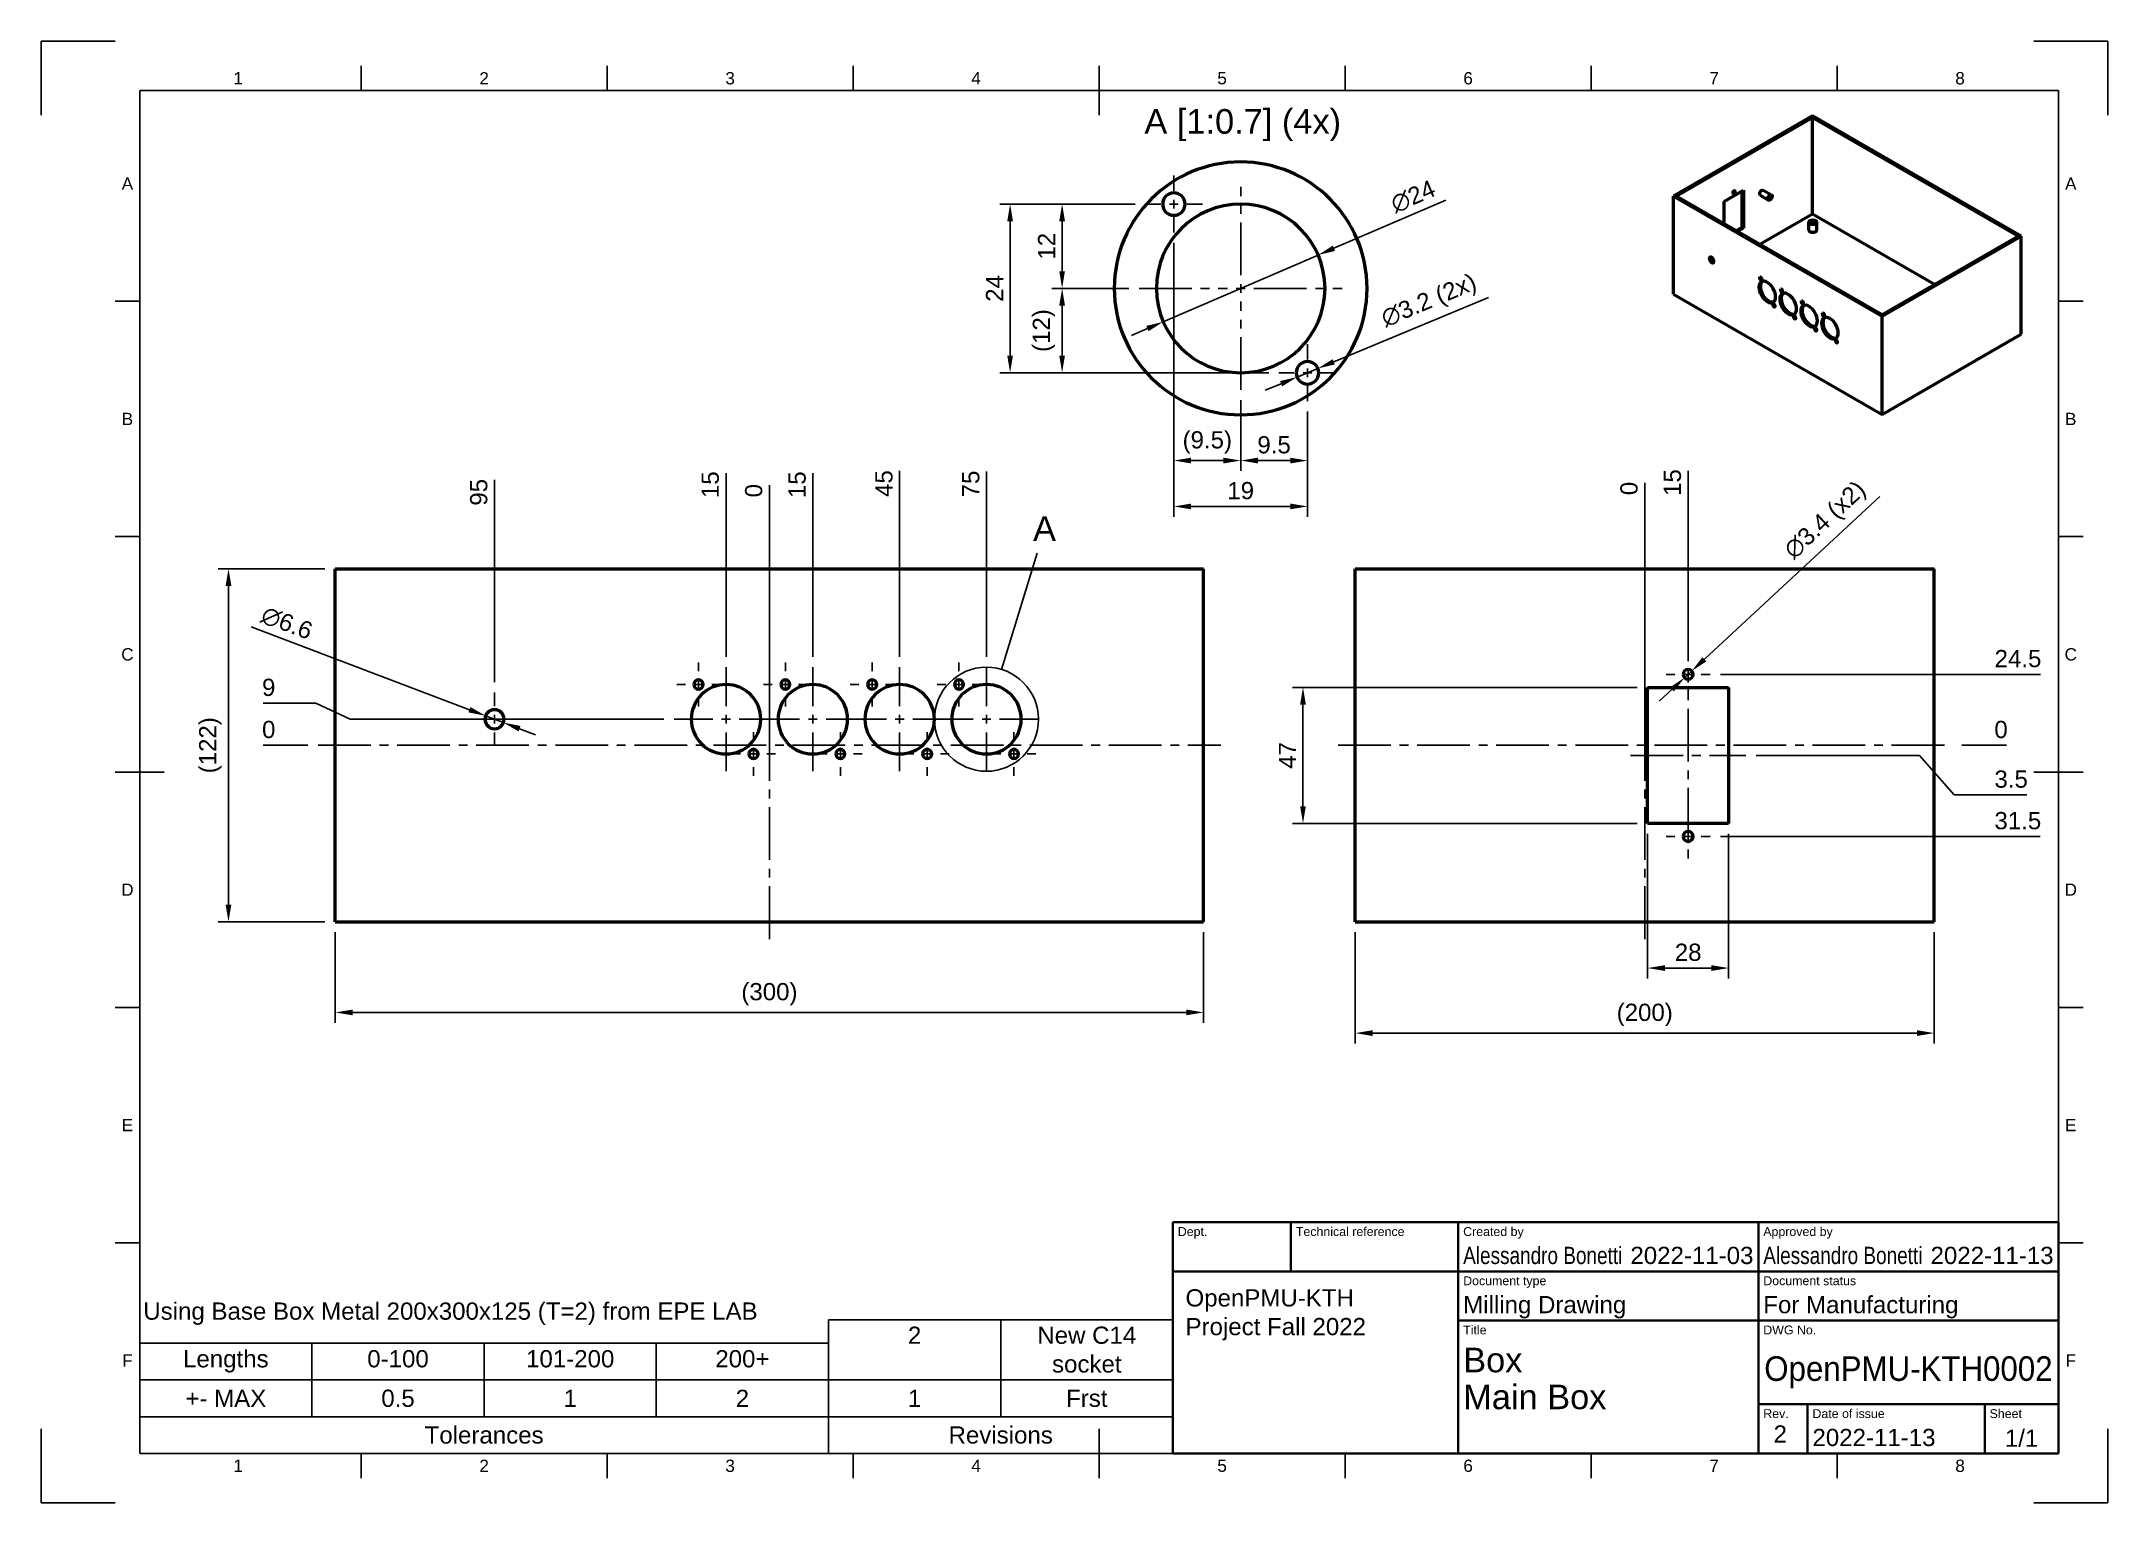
# Model space of a CAD drawing. Header units: millimetres. Extents: x 0 to 420, y 0 to 297.
import ezdxf
from ezdxf.enums import TextEntityAlignment as Align

# ---------------------------------------------------------------- set-up
doc = ezdxf.new("R2010")
doc.units = ezdxf.units.MM
doc.header["$LTSCALE"] = 0.75
doc.linetypes.add('CENTER2', pattern=[28.575, 19.05, -3.175, 3.175, -3.175])
for name, color, linetype, lineweight in [('BORDER', 7, 'Continuous', 25), ('Custom Tables', 7, 'Continuous', 25), ('Detail Boundary', 7, 'Continuous', 25), ('FD_Dimensions', 7, 'Continuous', 25), ('Notes', 7, 'Continuous', 25), ('Smart Centers', 7, 'CENTER2', 25), ('TITLEBLOCK', 7, 'Continuous', 35), ('View Labels', 7, 'Continuous', 25), ('Visible', 7, 'Continuous', 50)]:
    doc.layers.add(name, color=color, linetype=linetype, lineweight=lineweight)
doc.styles.add('FusionTitle', font='arial.ttf')
doc.styles.get("Standard").update_dxf_attribs({"font": 'arial.ttf'})
doc.dimstyles.new('Dim-ISO-25', dxfattribs={"dimtxt": 3.5, "dimasz": 3.5, "dimexe": 2.1, "dimexo": 2.1, "dimgap": 1.4, "dimtad": 1, "dimzin": 12, "dimdsep": 46, "dimtxsty": 'Standard', "dimcen": 0, "dimazin": 3, "dimtp": 0.1, "dimtm": 0.1, "dimtfac": 0.714286, "dimtmove": 0, "dimatfit": 3, "dimfxl": 1, "dimtzin": 12, "dimarcsym": 0})

msp = doc.modelspace()

# ---------------------------------------------------------------- texts
at = {"layer": 'Detail Boundary', "insert": (203.902838, 197.965226), "char_height": 5, "attachment_point": 5}
msp.add_mtext('A', dxfattribs=at)
at = {"layer": 'Notes', "char_height": 3.5, "attachment_point": 1}
for s, width, insert in [(' OpenPMU-KTH^J Project Fall 2022', 58, (231.204117, 43.373308)), ('Using Base Box Metal 200x300x125 (T=2) from EPE LAB', 128.863551, (20.727871, 40.683892)), ('2', 10, (352.096301, 15.701814))]:
    msp.add_mtext_dynamic_manual_height_columns(s, width=width, gutter_width=17.5, heights=[0], dxfattribs=dict(at, insert=insert))
at = {"layer": 'View Labels', "insert": (244.192281, 276.720781), "char_height": 5, "width": 42.244202, "attachment_point": 8}
msp.add_mtext('A [1:0.7] (4x)', dxfattribs=at)

# ---------------------------------------------------------------- blocks, each defined once
blk = doc.blocks.new('ISO_A3_SHEET')
at = {"layer": 'BORDER'}
for p, q in [((65, 292), (65, 287)), ((115, 292), (115, 287)), ((165, 292), (165, 287)), ((215, 292), (215, 282)), ((265, 292), (265, 287)), ((315, 292), (315, 287)), ((365, 292), (365, 287)), ((410, 287), (20, 287)), ((20, 287), (20, 10)), ((410, 287), (410, 10)), ((15, 244.16666), (20, 244.16666)), ((415, 244.16666), (410, 244.16666)), ((15, 196.33333), (20, 196.33333)), ((415, 196.33333), (410, 196.33333)), ((15, 148.5), (25, 148.5)), ((415, 148.5), (405, 148.5)), ((15, 100.66667), (20, 100.66667)), ((415, 100.66667), (410, 100.66667)), ((15, 52.83334), (20, 52.83334)), ((415, 52.83334), (410, 52.83334)), ((215, 5), (215, 15)), ((20, 10), (410, 10)), ((65, 5), (65, 10)), ((115, 5), (115, 10)), ((165, 5), (165, 10)), ((265, 5), (265, 10)), ((315, 5), (315, 10)), ((365, 5), (365, 10))]:
    blk.add_line(p, q, dxfattribs=at)
at = {"layer": 'Defpoints'}
for p, q in [((15, 297), (0, 297)), ((0, 297), (0, 282)), ((420, 297), (405, 297)), ((420, 282), (420, 297)), ((0, 15), (0, 0)), ((420, 0), (420, 15)), ((0, 0), (15, 0)), ((405, 0), (420, 0))]:
    blk.add_line(p, q, dxfattribs=at)
at = {"layer": 'BORDER', "style": 'FusionTitle'}
for s, p in [('1', (40, 289.5)), ('2', (90, 289.5)), ('3', (140, 289.5)), ('4', (190, 289.5)), ('5', (240, 289.5)), ('6', (290, 289.5)), ('7', (340, 289.5)), ('8', (390, 289.5)), ('A', (17.5, 268.08333)), ('A', (412.5, 268.08333)), ('B', (17.5, 220.25)), ('B', (412.5, 220.25)), ('C', (17.5, 172.41667)), ('C', (412.5, 172.41667)), ('D', (17.5, 124.58334)), ('D', (412.5, 124.58334)), ('E', (17.5, 76.75001)), ('E', (412.5, 76.75001)), ('F', (17.5, 28.91668)), ('F', (412.5, 28.91668)), ('1', (40, 7.5)), ('2', (90, 7.5)), ('3', (140, 7.5)), ('4', (190, 7.5)), ('5', (240, 7.5)), ('6', (290, 7.5)), ('7', (340, 7.5)), ('8', (390, 7.5))]:
    blk.add_text(s, height=2.5, dxfattribs=at).set_placement(p, align=Align.MIDDLE)
blk = doc.blocks.new('ISO_TITLEBLOCK')
at = {"layer": 'TITLEBLOCK'}
for p, q in [((0, 47), (-180, 47)), ((-180, 47), (-180, 0)), ((-156, 37), (-156, 47)), ((-122, 0), (-122, 47)), ((-61, 0), (-61, 47)), ((0, 0), (0, 47)), ((-180, 37), (0, 37)), ((-122, 27), (0, 27)), ((-61, 10), (0, 10)), ((-51, 0), (-51, 10)), ((-15, 0), (-15, 10)), ((-180, 0), (0, 0))]:
    blk.add_line(p, q, dxfattribs=at)
at = {"layer": 'TITLEBLOCK', "style": 'FusionTitle'}
for s, p in [('Dept.', (-179, 46)), ('Technical reference', (-155, 46)), ('Created by', (-121, 46)), ('Approved by', (-60, 46)), ('Document type', (-121, 36)), ('Document status', (-60, 36)), ('Title', (-121, 26)), ('DWG No.', (-60, 26)), ('Rev.', (-60, 9)), ('Date of issue', (-50, 9)), ('Sheet', (-14, 9))]:
    blk.add_text(s, height=1.8, dxfattribs=at).set_placement(p, align=Align.TOP_LEFT)
for tag, height, p in [('DEPT', 3.5, (-179, 42)), ('TECHNICAL_REFERENCE', 3.5, (-155, 42)), ('CREATED_BY', 3.5, (-121, 42)), ('APPROVED_BY', 3.5, (-60, 42)), ('DOCUMENT_TYPE', 3.5, (-121, 32)), ('DOCUMENT_STATUS', 3.5, (-60, 32)), ('TITLE_1', 5, (-121, 21.5)), ('TITLE_2', 5, (-121, 14)), ('TITLE_3', 5, (-121, 6.5)), ('DATE_OF_ISSUE', 3.5, (-50, 5))]:
    blk.add_attdef(tag, text='', height=height, dxfattribs=at).set_placement(p, align=Align.TOP_LEFT)
for tag, p in [('CREATED_DATE', (-62, 42)), ('APPROVED_DATE', (-0.99, 42))]:
    blk.add_attdef(tag, text='', height=3.5, dxfattribs=at).set_placement(p, align=Align.TOP_RIGHT)
for tag, height, p in [('DRAWING_NUMBER', 5, (-30.5, 19.75)), ('REV', 3.5, (-56, 4.85)), ('SHEET', 3.5, (-7.5, 4.85))]:
    blk.add_attdef(tag, text='', height=height, dxfattribs=at).set_placement(p, align=Align.TOP_CENTER)
blk = doc.blocks.new('*T7')
at = {"layer": 'Custom Tables', "color": 0, "linetype": 'ByBlock', "lineweight": -2, "transparency": 16777216}
for p, q in [((0, 22.4), (140, 22.4)), ((0, 0), (0, 22.4)), ((35, 7.466667), (35, 22.4)), ((70, 7.466667), (70, 22.4)), ((105, 7.466667), (105, 22.4)), ((140, 0), (140, 22.4)), ((0, 14.933333), (140, 14.933333)), ((0, 7.466667), (140, 7.466667)), ((0, 0), (140, 0))]:
    blk.add_line(p, q, dxfattribs=at)
at = {"layer": 'Custom Tables', "color": 0, "transparency": 16777216, "char_height": 3.5}
for s, insert, width, attachment_point in [('Lengths', (17.5, 21), 32.2, 2), ('0-100', (52.5, 21), 32.2, 2), ('101-200', (87.5, 21), 32.2, 2), ('200+', (122.5, 21), 32.2, 2), ('+- MAX', (17.5, 11.2), 32.2, 5), ('0.5', (52.5, 11.2), 32.2, 5), ('1', (87.5, 11.2), 32.2, 5), ('2', (122.5, 11.2), 32.2, 5), ('Tolerances', (70, 3.733333), 137.2, 5)]:
    blk.add_mtext(s, dxfattribs=dict(at, insert=insert, width=width, attachment_point=attachment_point))
blk = doc.blocks.new('*D63')
at = {"layer": 'Defpoints', "color": 0, "transparency": 16777216}
for p in [(59.757167, 118.050136), (236.227755, 118.050136), (236.227755, 99.636061)]:
    blk.add_point(p, dxfattribs=at)
at = {"layer": 'FD_Dimensions', "color": 0, "lineweight": -2, "transparency": 16777216}
for p, q in [((59.757167, 115.950136), (59.757167, 97.536061)), ((236.227755, 115.950136), (236.227755, 97.536061)), ((63.257167, 99.636061), (232.727755, 99.636061))]:
    blk.add_line(p, q, dxfattribs=at)
at = {"layer": 'FD_Dimensions', "color": 0, "transparency": 16777216}
for points in [[(63.257167, 100.219395), (63.257167, 99.052728), (59.757167, 99.636061)], [(232.727755, 100.219395), (232.727755, 99.052728), (236.227755, 99.636061)]]:
    blk.add_solid(points, dxfattribs=at)
at = {"layer": 'FD_Dimensions', "color": 0, "transparency": 16777216, "insert": (147.992461, 103.3304), "char_height": 3.5, "attachment_point": 5}
blk.add_mtext('(300)', dxfattribs=at)
blk = doc.blocks.new('*D64')
at = {"layer": 'Defpoints', "color": 0, "transparency": 16777216}
for p in [(59.757167, 189.814842), (38.040541, 118.050136), (59.757167, 118.050136)]:
    blk.add_point(p, dxfattribs=at)
at = {"layer": 'FD_Dimensions', "color": 0, "lineweight": -2, "transparency": 16777216}
for p, q in [((57.657167, 189.814842), (35.940541, 189.814842)), ((38.040541, 186.314842), (38.040541, 121.550136)), ((57.657167, 118.050136), (35.940541, 118.050136))]:
    blk.add_line(p, q, dxfattribs=at)
at = {"layer": 'FD_Dimensions', "color": 0, "transparency": 16777216}
for points in [[(37.457208, 186.314842), (38.623875, 186.314842), (38.040541, 189.814842)], [(37.457208, 121.550136), (38.623875, 121.550136), (38.040541, 118.050136)]]:
    blk.add_solid(points, dxfattribs=at)
at = {"layer": 'FD_Dimensions', "color": 0, "transparency": 16777216, "insert": (34.346203, 153.932489), "char_height": 3.5, "attachment_point": 5, "rotation": 90}
blk.add_mtext('(122)', dxfattribs=at)
blk = doc.blocks.new('*D65')
at = {"layer": 'Defpoints', "color": 0, "transparency": 16777216}
for p in [(267.080296, 118.050136), (384.727355, 118.050136), (384.727355, 95.436274)]:
    blk.add_point(p, dxfattribs=at)
at = {"layer": 'FD_Dimensions', "color": 0, "lineweight": -2, "transparency": 16777216}
for p, q in [((267.080296, 115.950136), (267.080296, 93.336274)), ((384.727355, 115.950136), (384.727355, 93.336274)), ((270.580296, 95.436274), (381.227355, 95.436274))]:
    blk.add_line(p, q, dxfattribs=at)
at = {"layer": 'FD_Dimensions', "color": 0, "transparency": 16777216}
for points in [[(270.580296, 96.019607), (270.580296, 94.852941), (267.080296, 95.436274)], [(381.227355, 96.019607), (381.227355, 94.852941), (384.727355, 95.436274)]]:
    blk.add_solid(points, dxfattribs=at)
at = {"layer": 'FD_Dimensions', "color": 0, "transparency": 16777216, "insert": (325.903825, 99.130612), "char_height": 3.5, "attachment_point": 5}
blk.add_mtext('(200)', dxfattribs=at)
blk = doc.blocks.new('*U11')
at = {"layer": 'Smart Centers', "color": 0, "ltscale": 0.75, "transparency": 16777216}
blk.add_line((0, -39.382353), (0, 39.382353), dxfattribs=at)
blk = doc.blocks.new('*U12')
at = {"layer": 'Smart Centers', "color": 0, "ltscale": 0.75, "transparency": 16777216}
blk.add_line((-91.735294, 0), (91.735294, 0), dxfattribs=at)
blk = doc.blocks.new('*U13')
at = {"layer": 'Smart Centers', "color": 0, "ltscale": 0.75, "transparency": 16777216}
blk.add_line((0, -39.382353), (0, 39.382353), dxfattribs=at)
blk = doc.blocks.new('*U14')
at = {"layer": 'Smart Centers', "color": 0, "ltscale": 0.75, "transparency": 16777216}
blk.add_line((-62.323529, 0), (62.323529, 0), dxfattribs=at)
blk = doc.blocks.new('*U15')
at = {"layer": 'Smart Centers', "color": 0, "ltscale": 0.75, "transparency": 16777216}
blk.add_line((0, -17.323529), (0, 17.323529), dxfattribs=at)
blk = doc.blocks.new('*U16')
at = {"layer": 'Smart Centers', "color": 0, "ltscale": 0.75, "transparency": 16777216}
blk.add_line((-11.735294, 0), (11.735294, 0), dxfattribs=at)
blk = doc.blocks.new('*U17')
at = {"layer": 'Smart Centers', "color": 0, "ltscale": 0.75, "transparency": 16777216}
for p, q in [((0, 2.678906), (0, 5.441176)), ((-5.441176, 0), (-2.678906, 0)), ((2.678906, 0), (5.441176, 0)), ((0, -5.441176), (0, -2.678906))]:
    blk.add_line(p, q, dxfattribs=at)
at = {"layer": 'Smart Centers', "color": 0, "linetype": 'Continuous', "ltscale": 0.75, "transparency": 16777216}
for p, q in [((-0.892969, 0), (0.892969, 0)), ((0, -0.892969), (0, 0.892969))]:
    blk.add_line(p, q, dxfattribs=at)
blk = doc.blocks.new('*U18')
at = {"layer": 'Smart Centers', "color": 0, "ltscale": 0.75, "transparency": 16777216}
for p, q in [((0, 2.678906), (0, 4.441176)), ((-4.441176, 0), (-2.678906, 0)), ((2.678906, 0), (4.441176, 0)), ((0, -4.441176), (0, -2.678906))]:
    blk.add_line(p, q, dxfattribs=at)
at = {"layer": 'Smart Centers', "color": 0, "linetype": 'Continuous', "ltscale": 0.75, "transparency": 16777216}
for p, q in [((-0.892969, 0), (0.892969, 0)), ((0, -0.892969), (0, 0.892969))]:
    blk.add_line(p, q, dxfattribs=at)
blk = doc.blocks.new('*U19')
at = {"layer": 'Smart Centers', "color": 0, "ltscale": 0.75, "transparency": 16777216}
for p, q in [((0, 2.678906), (0, 4.441176)), ((-4.441176, 0), (-2.678906, 0)), ((2.678906, 0), (4.441176, 0)), ((0, -4.441176), (0, -2.678906))]:
    blk.add_line(p, q, dxfattribs=at)
at = {"layer": 'Smart Centers', "color": 0, "linetype": 'Continuous', "ltscale": 0.75, "transparency": 16777216}
for p, q in [((-0.892969, 0), (0.892969, 0)), ((0, -0.892969), (0, 0.892969))]:
    blk.add_line(p, q, dxfattribs=at)
blk = doc.blocks.new('*U20')
at = {"layer": 'Smart Centers', "color": 0, "ltscale": 0.75, "transparency": 16777216}
for p, q in [((0, 2.678906), (0, 10.558824)), ((-10.558824, 0), (-2.678906, 0)), ((2.678906, 0), (10.558824, 0)), ((0, -10.558824), (0, -2.678906))]:
    blk.add_line(p, q, dxfattribs=at)
at = {"layer": 'Smart Centers', "color": 0, "linetype": 'Continuous', "ltscale": 0.75, "transparency": 16777216}
for p, q in [((-0.892969, 0), (0.892969, 0)), ((0, -0.892969), (0, 0.892969))]:
    blk.add_line(p, q, dxfattribs=at)
blk = doc.blocks.new('*U21')
at = {"layer": 'Smart Centers', "color": 0, "ltscale": 0.75, "transparency": 16777216}
for p, q in [((0, 2.678906), (0, 4.441176)), ((-4.441176, 0), (-2.678906, 0)), ((2.678906, 0), (4.441176, 0)), ((0, -4.441176), (0, -2.678906))]:
    blk.add_line(p, q, dxfattribs=at)
at = {"layer": 'Smart Centers', "color": 0, "linetype": 'Continuous', "ltscale": 0.75, "transparency": 16777216}
for p, q in [((-0.892969, 0), (0.892969, 0)), ((0, -0.892969), (0, 0.892969))]:
    blk.add_line(p, q, dxfattribs=at)
blk = doc.blocks.new('*U22')
at = {"layer": 'Smart Centers', "color": 0, "ltscale": 0.75, "transparency": 16777216}
for p, q in [((0, 2.678906), (0, 4.441176)), ((-4.441176, 0), (-2.678906, 0)), ((2.678906, 0), (4.441176, 0)), ((0, -4.441176), (0, -2.678906))]:
    blk.add_line(p, q, dxfattribs=at)
at = {"layer": 'Smart Centers', "color": 0, "linetype": 'Continuous', "ltscale": 0.75, "transparency": 16777216}
for p, q in [((-0.892969, 0), (0.892969, 0)), ((0, -0.892969), (0, 0.892969))]:
    blk.add_line(p, q, dxfattribs=at)
blk = doc.blocks.new('*U23')
at = {"layer": 'Smart Centers', "color": 0, "ltscale": 0.75, "transparency": 16777216}
for p, q in [((0, 2.678906), (0, 10.558824)), ((-10.558824, 0), (-2.678906, 0)), ((2.678906, 0), (10.558824, 0)), ((0, -10.558824), (0, -2.678906))]:
    blk.add_line(p, q, dxfattribs=at)
at = {"layer": 'Smart Centers', "color": 0, "linetype": 'Continuous', "ltscale": 0.75, "transparency": 16777216}
for p, q in [((-0.892969, 0), (0.892969, 0)), ((0, -0.892969), (0, 0.892969))]:
    blk.add_line(p, q, dxfattribs=at)
blk = doc.blocks.new('*U24')
at = {"layer": 'Smart Centers', "color": 0, "ltscale": 0.75, "transparency": 16777216}
for p, q in [((0, 2.678906), (0, 10.558824)), ((-10.558824, 0), (-2.678906, 0)), ((2.678906, 0), (10.558824, 0)), ((0, -10.558824), (0, -2.678906))]:
    blk.add_line(p, q, dxfattribs=at)
at = {"layer": 'Smart Centers', "color": 0, "linetype": 'Continuous', "ltscale": 0.75, "transparency": 16777216}
for p, q in [((-0.892969, 0), (0.892969, 0)), ((0, -0.892969), (0, 0.892969))]:
    blk.add_line(p, q, dxfattribs=at)
blk = doc.blocks.new('*U25')
at = {"layer": 'Smart Centers', "color": 0, "ltscale": 0.75, "transparency": 16777216}
for p, q in [((0, 2.678906), (0, 4.441176)), ((-4.441176, 0), (-2.678906, 0)), ((2.678906, 0), (4.441176, 0)), ((0, -4.441176), (0, -2.678906))]:
    blk.add_line(p, q, dxfattribs=at)
at = {"layer": 'Smart Centers', "color": 0, "linetype": 'Continuous', "ltscale": 0.75, "transparency": 16777216}
for p, q in [((-0.892969, 0), (0.892969, 0)), ((0, -0.892969), (0, 0.892969))]:
    blk.add_line(p, q, dxfattribs=at)
blk = doc.blocks.new('*U26')
at = {"layer": 'Smart Centers', "color": 0, "ltscale": 0.75, "transparency": 16777216}
for p, q in [((0, 2.678906), (0, 4.441176)), ((-4.441176, 0), (-2.678906, 0)), ((2.678906, 0), (4.441176, 0)), ((0, -4.441176), (0, -2.678906))]:
    blk.add_line(p, q, dxfattribs=at)
at = {"layer": 'Smart Centers', "color": 0, "linetype": 'Continuous', "ltscale": 0.75, "transparency": 16777216}
for p, q in [((-0.892969, 0), (0.892969, 0)), ((0, -0.892969), (0, 0.892969))]:
    blk.add_line(p, q, dxfattribs=at)
blk = doc.blocks.new('*U27')
at = {"layer": 'Smart Centers', "color": 0, "ltscale": 0.75, "transparency": 16777216}
for p, q in [((0, 2.678906), (0, 10.558824)), ((-10.558824, 0), (-2.678906, 0)), ((2.678906, 0), (10.558824, 0)), ((0, -10.558824), (0, -2.678906))]:
    blk.add_line(p, q, dxfattribs=at)
at = {"layer": 'Smart Centers', "color": 0, "linetype": 'Continuous', "ltscale": 0.75, "transparency": 16777216}
for p, q in [((-0.892969, 0), (0.892969, 0)), ((0, -0.892969), (0, 0.892969))]:
    blk.add_line(p, q, dxfattribs=at)
blk = doc.blocks.new('*U28')
at = {"layer": 'Smart Centers', "color": 0, "ltscale": 0.75, "transparency": 16777216}
for p, q in [((0, 2.678906), (0, 4.441176)), ((-4.441176, 0), (-2.678906, 0)), ((2.678906, 0), (4.441176, 0)), ((0, -4.441176), (0, -2.678906))]:
    blk.add_line(p, q, dxfattribs=at)
at = {"layer": 'Smart Centers', "color": 0, "linetype": 'Continuous', "ltscale": 0.75, "transparency": 16777216}
for p, q in [((-0.892969, 0), (0.892969, 0)), ((0, -0.892969), (0, 0.892969))]:
    blk.add_line(p, q, dxfattribs=at)
blk = doc.blocks.new('*U29')
at = {"layer": 'Smart Centers', "color": 0, "ltscale": 0.75, "transparency": 16777216}
for p, q in [((0, 2.678906), (0, 4.441176)), ((-4.441176, 0), (-2.678906, 0)), ((2.678906, 0), (4.441176, 0)), ((0, -4.441176), (0, -2.678906))]:
    blk.add_line(p, q, dxfattribs=at)
at = {"layer": 'Smart Centers', "color": 0, "linetype": 'Continuous', "ltscale": 0.75, "transparency": 16777216}
for p, q in [((-0.892969, 0), (0.892969, 0)), ((0, -0.892969), (0, 0.892969))]:
    blk.add_line(p, q, dxfattribs=at)
blk = doc.blocks.new('*D66')
at = {"layer": 'Defpoints', "color": 0, "transparency": 16777216}
for p in [(147.992461, 203.130406), (147.992461, 153.932489)]:
    blk.add_point(p, dxfattribs=at)
at = {"layer": 'FD_Dimensions', "color": 0, "lineweight": -2, "transparency": 16777216}
blk.add_line((147.992461, 156.032489), (147.992461, 206.812807), dxfattribs=at)
at = {"layer": 'FD_Dimensions', "color": 0, "transparency": 16777216, "insert": (144.805455, 205.671606), "char_height": 3.5, "attachment_point": 5, "rotation": 90}
blk.add_mtext('0', dxfattribs=at)
blk = doc.blocks.new('*D67')
at = {"layer": 'Defpoints', "color": 0, "transparency": 16777216}
for p in [(156.81599, 203.130406), (156.81599, 169.78543)]:
    blk.add_point(p, dxfattribs=at)
at = {"layer": 'FD_Dimensions', "color": 0, "lineweight": -2, "transparency": 16777216}
blk.add_line((156.81599, 171.88543), (156.81599, 209.240842), dxfattribs=at)
at = {"layer": 'FD_Dimensions', "color": 0, "transparency": 16777216, "insert": (153.628985, 206.885624), "char_height": 3.5, "attachment_point": 5, "rotation": 90}
blk.add_mtext('15', dxfattribs=at)
blk = doc.blocks.new('*D68')
at = {"layer": 'Defpoints', "color": 0, "transparency": 16777216}
for p in [(174.463049, 203.130406), (174.463049, 169.78543)]:
    blk.add_point(p, dxfattribs=at)
at = {"layer": 'FD_Dimensions', "color": 0, "lineweight": -2, "transparency": 16777216}
blk.add_line((174.463049, 171.88543), (174.463049, 209.71117), dxfattribs=at)
at = {"layer": 'FD_Dimensions', "color": 0, "transparency": 16777216, "insert": (171.283206, 207.120788), "char_height": 3.5, "attachment_point": 5, "rotation": 90}
blk.add_mtext('45', dxfattribs=at)
blk = doc.blocks.new('*D69')
at = {"layer": 'Defpoints', "color": 0, "transparency": 16777216}
for p in [(192.110108, 203.130406), (192.110108, 169.78543)]:
    blk.add_point(p, dxfattribs=at)
at = {"layer": 'FD_Dimensions', "color": 0, "lineweight": -2, "transparency": 16777216}
blk.add_line((192.110108, 171.88543), (192.110108, 209.541661), dxfattribs=at)
at = {"layer": 'FD_Dimensions', "color": 0, "transparency": 16777216, "insert": (188.930265, 207.036033), "char_height": 3.5, "attachment_point": 5, "rotation": 90}
blk.add_mtext('75', dxfattribs=at)
blk = doc.blocks.new('*D70')
at = {"layer": 'Defpoints', "color": 0, "transparency": 16777216}
for p in [(139.168931, 203.130406), (139.168931, 169.78543)]:
    blk.add_point(p, dxfattribs=at)
at = {"layer": 'FD_Dimensions', "color": 0, "lineweight": -2, "transparency": 16777216}
blk.add_line((139.168931, 171.88543), (139.168931, 209.240842), dxfattribs=at)
at = {"layer": 'FD_Dimensions', "color": 0, "transparency": 16777216, "insert": (135.981926, 206.885624), "char_height": 3.5, "attachment_point": 5, "rotation": 90}
blk.add_mtext('15', dxfattribs=at)
blk = doc.blocks.new('*D71')
at = {"layer": 'Defpoints', "color": 0, "transparency": 16777216}
for p in [(92.10663, 201.426671), (92.110108, 164.667783)]:
    blk.add_point(p, dxfattribs=at)
at = {"layer": 'FD_Dimensions', "color": 0, "lineweight": -2, "transparency": 16777216}
for p, q in [((92.10663, 194.426671), (92.10663, 207.866576)), ((92.110108, 187.426671), (92.10663, 194.426671)), ((92.110108, 166.767783), (92.110108, 187.426671))]:
    blk.add_line(p, q, dxfattribs=at)
at = {"layer": 'FD_Dimensions', "color": 0, "transparency": 16777216, "insert": (88.919625, 205.346623), "char_height": 3.5, "attachment_point": 5, "rotation": 90}
blk.add_mtext('95', dxfattribs=at)
blk = doc.blocks.new('*D72')
at = {"layer": 'Defpoints', "color": 0, "transparency": 16777216}
for p in [(48.768619, 153.932489), (56.257167, 153.932489)]:
    blk.add_point(p, dxfattribs=at)
at = {"layer": 'FD_Dimensions', "color": 0, "lineweight": -2, "transparency": 16777216}
blk.add_line((54.157167, 153.932489), (45.086218, 153.932489), dxfattribs=at)
at = {"layer": 'FD_Dimensions', "color": 0, "transparency": 16777216, "insert": (46.227418, 157.119494), "char_height": 3.5, "attachment_point": 5}
blk.add_mtext('0', dxfattribs=at)
blk = doc.blocks.new('*D73')
at = {"layer": 'Defpoints', "color": 0, "transparency": 16777216}
for p in [(48.768619, 162.494822), (128.610108, 159.226606)]:
    blk.add_point(p, dxfattribs=at)
at = {"layer": 'FD_Dimensions', "color": 0, "lineweight": -2, "transparency": 16777216}
for p, q in [((55.768619, 162.494822), (45.067118, 162.494822)), ((62.768619, 159.226606), (55.768619, 162.494822)), ((126.510108, 159.226606), (62.768619, 159.226606))]:
    blk.add_line(p, q, dxfattribs=at)
at = {"layer": 'FD_Dimensions', "color": 0, "transparency": 16777216, "insert": (46.217869, 165.681827), "char_height": 3.5, "attachment_point": 5}
blk.add_mtext('9', dxfattribs=at)
blk = doc.blocks.new('*D74')
at = {"layer": 'Defpoints', "color": 0, "transparency": 16777216}
for p in [(90.295134, 159.91511), (93.925081, 158.538103)]:
    blk.add_point(p, dxfattribs=at)
at = {"layer": 'FD_Dimensions', "color": 0, "lineweight": -2, "transparency": 16777216}
for p, q in [((42.666549, 177.98283), (87.022682, 161.156502)), ((93.925081, 158.538103), (90.295134, 159.91511)), ((97.197534, 157.296711), (100.469986, 156.055319))]:
    blk.add_line(p, q, dxfattribs=at)
at = {"layer": 'FD_Dimensions', "color": 0, "transparency": 16777216}
for points in [[(87.22958, 161.70191), (86.815783, 160.611093), (90.295134, 159.91511)], [(97.404433, 157.842119), (96.990635, 156.751302), (93.925081, 158.538103)]]:
    blk.add_solid(points, dxfattribs=at)
at = {"layer": 'FD_Dimensions', "color": 0, "transparency": 16777216, "insert": (49.898629, 178.752671), "char_height": 3.5, "attachment_point": 5, "rotation": 339.22597007}
blk.add_mtext('∅6.6', dxfattribs=at)
blk = doc.blocks.new('*D75')
at = {"layer": 'Defpoints', "color": 0, "transparency": 16777216}
for p in [(325.903825, 203.574623), (325.903825, 153.932489)]:
    blk.add_point(p, dxfattribs=at)
at = {"layer": 'FD_Dimensions', "color": 0, "lineweight": -2, "transparency": 16777216}
blk.add_line((325.903825, 156.032489), (325.903825, 207.257025), dxfattribs=at)
at = {"layer": 'FD_Dimensions', "color": 0, "transparency": 16777216, "insert": (322.71682, 206.115824), "char_height": 3.5, "attachment_point": 5, "rotation": 90}
blk.add_mtext('0', dxfattribs=at)
blk = doc.blocks.new('*D76')
at = {"layer": 'Defpoints', "color": 0, "transparency": 16777216}
for p in [(334.727355, 203.574623), (334.727355, 169.197194)]:
    blk.add_point(p, dxfattribs=at)
at = {"layer": 'FD_Dimensions', "color": 0, "lineweight": -2, "transparency": 16777216}
blk.add_line((334.727355, 171.297194), (334.727355, 209.68506), dxfattribs=at)
at = {"layer": 'FD_Dimensions', "color": 0, "transparency": 16777216, "insert": (331.540349, 207.329842), "char_height": 3.5, "attachment_point": 5, "rotation": 90}
blk.add_mtext('15', dxfattribs=at)
blk = doc.blocks.new('*D77')
at = {"layer": 'Defpoints', "color": 0, "transparency": 16777216}
for p in [(388.227355, 153.932489), (395.782071, 153.932489)]:
    blk.add_point(p, dxfattribs=at)
at = {"layer": 'FD_Dimensions', "color": 0, "lineweight": -2, "transparency": 16777216}
blk.add_line((390.327355, 153.932489), (399.464472, 153.932489), dxfattribs=at)
at = {"layer": 'FD_Dimensions', "color": 0, "transparency": 16777216, "insert": (398.323272, 157.119494), "char_height": 3.5, "attachment_point": 5}
blk.add_mtext('0', dxfattribs=at)
blk = doc.blocks.new('*D78')
at = {"layer": 'Defpoints', "color": 0, "transparency": 16777216}
for p in [(346.462649, 151.873665), (395.782071, 143.847719)]:
    blk.add_point(p, dxfattribs=at)
at = {"layer": 'FD_Dimensions', "color": 0, "lineweight": -2, "transparency": 16777216}
for p, q in [((348.562649, 151.873665), (381.782071, 151.873665)), ((381.782071, 151.873665), (388.782071, 143.847719)), ((388.782071, 143.847719), (403.578046, 143.847719))]:
    blk.add_line(p, q, dxfattribs=at)
at = {"layer": 'FD_Dimensions', "color": 0, "transparency": 16777216, "insert": (400.380059, 147.035918), "char_height": 3.5, "attachment_point": 5}
blk.add_mtext('3.5', dxfattribs=at)
blk = doc.blocks.new('*D79')
at = {"layer": 'Defpoints', "color": 0, "transparency": 16777216}
for p in [(326.49206, 138.050136), (342.962649, 138.050136), (342.962649, 108.656458)]:
    blk.add_point(p, dxfattribs=at)
at = {"layer": 'FD_Dimensions', "color": 0, "lineweight": -2, "transparency": 16777216}
for p, q in [((326.49206, 135.950136), (326.49206, 106.556458)), ((342.962649, 135.950136), (342.962649, 106.556458)), ((329.99206, 108.656458), (339.462649, 108.656458))]:
    blk.add_line(p, q, dxfattribs=at)
at = {"layer": 'FD_Dimensions', "color": 0, "transparency": 16777216}
for points in [[(329.99206, 109.239791), (329.99206, 108.073125), (326.49206, 108.656458)], [(339.462649, 109.239791), (339.462649, 108.073125), (342.962649, 108.656458)]]:
    blk.add_solid(points, dxfattribs=at)
at = {"layer": 'FD_Dimensions', "color": 0, "transparency": 16777216, "insert": (334.727355, 111.843463), "char_height": 3.5, "attachment_point": 5}
blk.add_mtext('28', dxfattribs=at)
blk = doc.blocks.new('*D80')
at = {"layer": 'Defpoints', "color": 0, "transparency": 16777216}
for p in [(256.443546, 165.697194), (326.49206, 165.697194), (326.49206, 138.050136)]:
    blk.add_point(p, dxfattribs=at)
at = {"layer": 'FD_Dimensions', "color": 0, "lineweight": -2, "transparency": 16777216}
for p, q in [((324.39206, 165.697194), (254.343546, 165.697194)), ((256.443546, 141.550136), (256.443546, 162.197194)), ((324.39206, 138.050136), (254.343546, 138.050136))]:
    blk.add_line(p, q, dxfattribs=at)
at = {"layer": 'FD_Dimensions', "color": 0, "transparency": 16777216}
for points in [[(255.860213, 162.197194), (257.02688, 162.197194), (256.443546, 165.697194)], [(255.860213, 141.550136), (257.02688, 141.550136), (256.443546, 138.050136)]]:
    blk.add_solid(points, dxfattribs=at)
at = {"layer": 'FD_Dimensions', "color": 0, "transparency": 16777216, "insert": (253.293546, 151.873665), "char_height": 3.5, "attachment_point": 5, "rotation": 90}
blk.add_mtext('47', dxfattribs=at)
blk = doc.blocks.new('*U45')
at = {"layer": 'Smart Centers', "color": 0, "ltscale": 0.75, "transparency": 16777216}
for p, q in [((0, 2.678906), (0, 20.642857)), ((-20.642857, 0), (-2.678906, 0)), ((2.678906, 0), (20.642857, 0)), ((0, -20.642857), (0, -2.678906))]:
    blk.add_line(p, q, dxfattribs=at)
at = {"layer": 'Smart Centers', "color": 0, "linetype": 'Continuous', "ltscale": 0.75, "transparency": 16777216}
for p, q in [((-0.892969, 0), (0.892969, 0)), ((0, -0.892969), (0, 0.892969))]:
    blk.add_line(p, q, dxfattribs=at)
blk = doc.blocks.new('*U46')
at = {"layer": 'Smart Centers', "color": 0, "ltscale": 0.75, "transparency": 16777216}
for p, q in [((0, 2.678906), (0, 5.785714)), ((-5.785714, 0), (-2.678906, 0)), ((2.678906, 0), (5.785714, 0)), ((0, -5.785714), (0, -2.678906))]:
    blk.add_line(p, q, dxfattribs=at)
at = {"layer": 'Smart Centers', "color": 0, "linetype": 'Continuous', "ltscale": 0.75, "transparency": 16777216}
for p, q in [((-0.892969, 0), (0.892969, 0)), ((0, -0.892969), (0, 0.892969))]:
    blk.add_line(p, q, dxfattribs=at)
blk = doc.blocks.new('*U47')
at = {"layer": 'Smart Centers', "color": 0, "ltscale": 0.75, "transparency": 16777216}
for p, q in [((0, 2.678906), (0, 5.785714)), ((-5.785714, 0), (-2.678906, 0)), ((2.678906, 0), (5.785714, 0)), ((0, -5.785714), (0, -2.678906))]:
    blk.add_line(p, q, dxfattribs=at)
at = {"layer": 'Smart Centers', "color": 0, "linetype": 'Continuous', "ltscale": 0.75, "transparency": 16777216}
for p, q in [((-0.892969, 0), (0.892969, 0)), ((0, -0.892969), (0, 0.892969))]:
    blk.add_line(p, q, dxfattribs=at)
blk = doc.blocks.new('*D81')
at = {"layer": 'Defpoints', "color": 0, "transparency": 16777216}
for p in [(259.525042, 253.564321), (228.035202, 240.003342)]:
    blk.add_point(p, dxfattribs=at)
at = {"layer": 'FD_Dimensions', "color": 0, "lineweight": -2, "transparency": 16777216}
for p, q in [((285.451835, 264.729595), (262.73963, 254.948671)), ((228.035202, 240.003342), (259.525042, 253.564321)), ((224.820614, 238.618992), (221.606026, 237.234642))]:
    blk.add_line(p, q, dxfattribs=at)
at = {"layer": 'FD_Dimensions', "color": 0, "transparency": 16777216}
for points in [[(262.508905, 255.484436), (262.970355, 254.412906), (259.525042, 253.564321)], [(224.589889, 239.154757), (225.051339, 238.083228), (228.035202, 240.003342)]]:
    blk.add_solid(points, dxfattribs=at)
at = {"layer": 'FD_Dimensions', "color": 0, "transparency": 16777216, "insert": (278.822183, 265.451106), "char_height": 3.5, "attachment_point": 5, "rotation": 23.29895892}
blk.add_mtext('∅24', dxfattribs=at)
blk = doc.blocks.new('*D82')
at = {"layer": 'Defpoints', "color": 0, "transparency": 16777216}
for p in [(255.240876, 228.763739), (259.462225, 230.51821)]:
    blk.add_point(p, dxfattribs=at)
at = {"layer": 'FD_Dimensions', "color": 0, "lineweight": -2, "transparency": 16777216}
for p, q in [((294.130672, 244.927061), (262.694196, 231.861477)), ((252.008905, 227.420472), (248.776935, 226.077205)), ((255.240876, 228.763739), (259.462225, 230.51821))]:
    blk.add_line(p, q, dxfattribs=at)
at = {"layer": 'FD_Dimensions', "color": 0, "transparency": 16777216}
for points in [[(262.470318, 232.400139), (262.918074, 231.322815), (259.462225, 230.51821)], [(251.785027, 227.959134), (252.232783, 226.88181), (255.240876, 228.763739)]]:
    blk.add_solid(points, dxfattribs=at)
at = {"layer": 'FD_Dimensions', "color": 0, "transparency": 16777216, "insert": (282.170497, 243.994391), "char_height": 3.5, "attachment_point": 5, "rotation": 22.56870422}
blk.add_mtext('∅3.2 (2x)', dxfattribs=at)
blk = doc.blocks.new('*D83')
at = {"layer": 'Defpoints', "color": 0, "transparency": 16777216}
for p in [(230.208693, 258.140975), (257.351551, 223.85526), (257.351551, 202.473303)]:
    blk.add_point(p, dxfattribs=at)
at = {"layer": 'FD_Dimensions', "color": 0, "lineweight": -2, "transparency": 16777216}
for p, q in [((230.208693, 256.040975), (230.208693, 200.373303)), ((257.351551, 221.75526), (257.351551, 200.373303)), ((233.708693, 202.473303), (253.851551, 202.473303))]:
    blk.add_line(p, q, dxfattribs=at)
at = {"layer": 'FD_Dimensions', "color": 0, "transparency": 16777216}
for points in [[(233.708693, 203.056637), (233.708693, 201.88997), (230.208693, 202.473303)], [(253.851551, 203.056637), (253.851551, 201.88997), (257.351551, 202.473303)]]:
    blk.add_solid(points, dxfattribs=at)
at = {"layer": 'FD_Dimensions', "color": 0, "transparency": 16777216, "insert": (243.780122, 205.660309), "char_height": 3.5, "attachment_point": 5}
blk.add_mtext('19', dxfattribs=at)
blk = doc.blocks.new('*D84')
at = {"layer": 'Defpoints', "color": 0, "transparency": 16777216}
for p in [(196.910326, 263.926689), (224.422979, 263.926689), (251.565836, 229.640975)]:
    blk.add_point(p, dxfattribs=at)
at = {"layer": 'FD_Dimensions', "color": 0, "lineweight": -2, "transparency": 16777216}
for p, q in [((222.322979, 263.926689), (194.810326, 263.926689)), ((196.910326, 233.140975), (196.910326, 260.426689)), ((249.465836, 229.640975), (194.810326, 229.640975))]:
    blk.add_line(p, q, dxfattribs=at)
at = {"layer": 'FD_Dimensions', "color": 0, "transparency": 16777216}
for points in [[(196.326993, 260.426689), (197.493659, 260.426689), (196.910326, 263.926689)], [(196.326993, 233.140975), (197.493659, 233.140975), (196.910326, 229.640975)]]:
    blk.add_solid(points, dxfattribs=at)
at = {"layer": 'FD_Dimensions', "color": 0, "transparency": 16777216, "insert": (193.753164, 246.783832), "char_height": 3.5, "attachment_point": 5, "rotation": 90}
blk.add_mtext('24', dxfattribs=at)
blk = doc.blocks.new('*D85')
at = {"layer": 'Defpoints', "color": 0, "transparency": 16777216}
for p in [(207.480863, 263.926689), (224.422979, 263.926689), (223.137265, 246.783832)]:
    blk.add_point(p, dxfattribs=at)
at = {"layer": 'FD_Dimensions', "color": 0, "lineweight": -2, "transparency": 16777216}
for p, q in [((222.322979, 263.926689), (205.380863, 263.926689)), ((207.480863, 250.283832), (207.480863, 260.426689)), ((221.037265, 246.783832), (205.380863, 246.783832))]:
    blk.add_line(p, q, dxfattribs=at)
at = {"layer": 'FD_Dimensions', "color": 0, "transparency": 16777216}
for points in [[(206.897529, 260.426689), (208.064196, 260.426689), (207.480863, 263.926689)], [(206.897529, 250.283832), (208.064196, 250.283832), (207.480863, 246.783832)]]:
    blk.add_solid(points, dxfattribs=at)
at = {"layer": 'FD_Dimensions', "color": 0, "transparency": 16777216, "insert": (204.3237, 255.35526), "char_height": 3.5, "attachment_point": 5, "rotation": 90}
blk.add_mtext('12', dxfattribs=at)
blk = doc.blocks.new('*D86')
at = {"layer": 'Defpoints', "color": 0, "transparency": 16777216}
for p in [(223.137265, 246.783832), (207.480863, 229.640975), (251.565836, 229.640975)]:
    blk.add_point(p, dxfattribs=at)
at = {"layer": 'FD_Dimensions', "color": 0, "lineweight": -2, "transparency": 16777216}
for p, q in [((221.037265, 246.783832), (205.380863, 246.783832)), ((207.480863, 243.283832), (207.480863, 233.140975)), ((249.465836, 229.640975), (205.380863, 229.640975))]:
    blk.add_line(p, q, dxfattribs=at)
at = {"layer": 'FD_Dimensions', "color": 0, "transparency": 16777216}
for points in [[(206.897529, 243.283832), (208.064196, 243.283832), (207.480863, 246.783832)], [(206.897529, 233.140975), (208.064196, 233.140975), (207.480863, 229.640975)]]:
    blk.add_solid(points, dxfattribs=at)
at = {"layer": 'FD_Dimensions', "color": 0, "transparency": 16777216, "insert": (203.786524, 238.212403), "char_height": 3.5, "attachment_point": 5, "rotation": 90}
blk.add_mtext('(12)', dxfattribs=at)
blk = doc.blocks.new('*D87')
at = {"layer": 'Defpoints', "color": 0, "transparency": 16777216}
for p in [(243.780122, 226.140975), (257.351551, 223.85526), (257.351551, 211.795408)]:
    blk.add_point(p, dxfattribs=at)
at = {"layer": 'FD_Dimensions', "color": 0, "lineweight": -2, "transparency": 16777216}
for p, q in [((243.780122, 224.040975), (243.780122, 209.695408)), ((257.351551, 221.75526), (257.351551, 209.695408)), ((247.280122, 211.795408), (253.851551, 211.795408))]:
    blk.add_line(p, q, dxfattribs=at)
at = {"layer": 'FD_Dimensions', "color": 0, "transparency": 16777216}
for points in [[(247.280122, 212.378741), (247.280122, 211.212074), (243.780122, 211.795408)], [(253.851551, 212.378741), (253.851551, 211.212074), (257.351551, 211.795408)]]:
    blk.add_solid(points, dxfattribs=at)
at = {"layer": 'FD_Dimensions', "color": 0, "transparency": 16777216, "insert": (250.565836, 214.982413), "char_height": 3.5, "attachment_point": 5}
blk.add_mtext('9.5', dxfattribs=at)
blk = doc.blocks.new('*D88')
at = {"layer": 'Defpoints', "color": 0, "transparency": 16777216}
for p in [(230.208693, 258.140975), (243.780122, 226.140975), (230.208693, 211.795408)]:
    blk.add_point(p, dxfattribs=at)
at = {"layer": 'FD_Dimensions', "color": 0, "lineweight": -2, "transparency": 16777216}
for p, q in [((230.208693, 256.040975), (230.208693, 209.695408)), ((243.780122, 224.040975), (243.780122, 209.695408)), ((240.280122, 211.795408), (233.708693, 211.795408))]:
    blk.add_line(p, q, dxfattribs=at)
at = {"layer": 'FD_Dimensions', "color": 0, "transparency": 16777216}
for points in [[(233.708693, 212.378741), (233.708693, 211.212074), (230.208693, 211.795408)], [(240.280122, 212.378741), (240.280122, 211.212074), (243.780122, 211.795408)]]:
    blk.add_solid(points, dxfattribs=at)
at = {"layer": 'FD_Dimensions', "color": 0, "transparency": 16777216, "insert": (236.994408, 215.489746), "char_height": 3.5, "attachment_point": 5}
blk.add_mtext('(9.5)', dxfattribs=at)
blk = doc.blocks.new('*U56')
at = {"layer": 'Smart Centers', "color": 0, "ltscale": 0.75, "transparency": 16777216}
for p, q in [((0, 2.678906), (0, 4.5)), ((-4.5, 0), (-2.678906, 0)), ((2.678906, 0), (4.5, 0)), ((0, -4.5), (0, -2.678906))]:
    blk.add_line(p, q, dxfattribs=at)
at = {"layer": 'Smart Centers', "color": 0, "linetype": 'Continuous', "ltscale": 0.75, "transparency": 16777216}
for p, q in [((-0.892969, 0), (0.892969, 0)), ((0, -0.892969), (0, 0.892969))]:
    blk.add_line(p, q, dxfattribs=at)
blk = doc.blocks.new('*U57')
at = {"layer": 'Smart Centers', "color": 0, "ltscale": 0.75, "transparency": 16777216}
for p, q in [((0, 2.678906), (0, 4.5)), ((-4.5, 0), (-2.678906, 0)), ((2.678906, 0), (4.5, 0)), ((0, -4.5), (0, -2.678906))]:
    blk.add_line(p, q, dxfattribs=at)
at = {"layer": 'Smart Centers', "color": 0, "linetype": 'Continuous', "ltscale": 0.75, "transparency": 16777216}
for p, q in [((-0.892969, 0), (0.892969, 0)), ((0, -0.892969), (0, 0.892969))]:
    blk.add_line(p, q, dxfattribs=at)
blk = doc.blocks.new('*D89')
at = {"layer": 'Defpoints', "color": 0, "transparency": 16777216}
for p in [(339.227355, 168.344253), (395.782071, 168.344253)]:
    blk.add_point(p, dxfattribs=at)
at = {"layer": 'FD_Dimensions', "color": 0, "lineweight": -2, "transparency": 16777216}
blk.add_line((341.327355, 168.344253), (406.359424, 168.344253), dxfattribs=at)
at = {"layer": 'FD_Dimensions', "color": 0, "transparency": 16777216, "insert": (401.770748, 171.531259), "char_height": 3.5, "attachment_point": 5}
blk.add_mtext('24.5', dxfattribs=at)
blk = doc.blocks.new('*D90')
at = {"layer": 'Defpoints', "color": 0, "transparency": 16777216}
for p in [(339.227355, 135.403077), (395.782071, 135.403077)]:
    blk.add_point(p, dxfattribs=at)
at = {"layer": 'FD_Dimensions', "color": 0, "lineweight": -2, "transparency": 16777216}
blk.add_line((341.327355, 135.403077), (406.297351, 135.403077), dxfattribs=at)
at = {"layer": 'FD_Dimensions', "color": 0, "transparency": 16777216, "insert": (401.739711, 138.591276), "char_height": 3.5, "attachment_point": 5}
blk.add_mtext('31.5', dxfattribs=at)
blk = doc.blocks.new('*D91')
at = {"layer": 'Defpoints', "color": 0, "transparency": 16777216}
for p in [(335.460671, 169.024141), (333.994038, 167.664366)]:
    blk.add_point(p, dxfattribs=at)
at = {"layer": 'FD_Dimensions', "color": 0, "lineweight": -2, "transparency": 16777216}
for p, q in [((373.691672, 204.469644), (338.027279, 171.403746)), ((333.994038, 167.664366), (335.460671, 169.024141)), ((331.42743, 165.28476), (328.860822, 162.905154))]:
    blk.add_line(p, q, dxfattribs=at)
at = {"layer": 'FD_Dimensions', "color": 0, "transparency": 16777216}
for points in [[(337.630678, 171.831514), (338.42388, 170.975978), (335.460671, 169.024141)], [(331.030829, 165.712528), (331.824031, 164.856992), (333.994038, 167.664366)]]:
    blk.add_solid(points, dxfattribs=at)
at = {"layer": 'FD_Dimensions', "color": 0, "transparency": 16777216, "insert": (362.794967, 199.451926), "char_height": 3.5, "attachment_point": 5, "rotation": 42.83480933}
blk.add_mtext('∅3.4 (x2)', dxfattribs=at)
blk = doc.blocks.new('*T61')
at = {"layer": 'Custom Tables', "color": 0, "linetype": 'ByBlock', "lineweight": -2, "transparency": 16777216}
for p, q in [((0, 27.183652), (70, 27.183652)), ((0, 0), (0, 27.183652)), ((35, 7.466667), (35, 27.183652)), ((70, 0), (70, 27.183652)), ((0, 14.933333), (70, 14.933333)), ((0, 7.466667), (70, 7.466667)), ((0, 0), (70, 0))]:
    blk.add_line(p, q, dxfattribs=at)
at = {"layer": 'Custom Tables', "color": 0, "transparency": 16777216, "char_height": 3.5}
for s, insert, width, attachment_point in [('2', (17.5, 25.783652), 32.2, 2), ('New C14 socket', (52.5, 25.783652), 32.2, 2), ('1', (17.5, 11.2), 32.2, 5), ('Frst', (52.5, 11.2), 32.2, 5), ('Revisions', (35, 3.733333), 67.2, 5)]:
    blk.add_mtext(s, dxfattribs=dict(at, insert=insert, width=width, attachment_point=attachment_point))

# ---------------------------------------------------------------- dimensions: what is measured, and where the dimension line sits
at = {"layer": 'FD_Dimensions'}
for p1, p2, override, picture, middle in [((228.035202, 240.003342), (259.525042, 253.564321), {"dimlfac": 0.7}, '*D81', (280.121452, 262.434086)), ((93.925081, 158.538103), (90.295134, 159.91511), {"dimlfac": 1.7}, '*D74', (48.733533, 175.681343))]:
    dim = msp.add_diameter_dim_2p(p1=p1, p2=p2, dimstyle='Dim-ISO-25', override=override, dxfattribs=at)
    dim.commit()
    dim.dimension.update_dxf_attribs({"geometry": picture, "text_midpoint": middle, "dimtype": 163})
for base, p1, p2, angle, override, picture, middle in [((196.910326, 263.926689), (251.565836, 229.640975), (224.422979, 263.926689), 90, {"dimlfac": 0.7}, '*D84', (196.910326, 246.783832)), ((257.351551, 211.795408), (243.780122, 226.140975), (257.351551, 223.85526), 180, {"dimlfac": 0.7}, '*D87', (250.565836, 211.795408)), ((256.443546, 165.697194), (326.49206, 138.050136), (326.49206, 165.697194), 270, {"dimlfac": 1.7}, '*D80', (256.443546, 151.873665)), ((342.962649, 108.656458), (326.49206, 138.050136), (342.962649, 138.050136), 180, {"dimlfac": 1.7}, '*D79', (334.727355, 108.656458))]:
    dim = msp.add_linear_dim(base=base, p1=p1, p2=p2, angle=angle, dimstyle='Dim-ISO-25', override=override, dxfattribs=at)
    dim.commit()
    dim.dimension.update_dxf_attribs({"geometry": picture, "text_midpoint": middle, "dimtype": 160})
dim = msp.add_linear_dim(base=(207.480863, 263.926689), p1=(223.137265, 246.783832), p2=(224.422979, 263.926689), angle=90, dimstyle='Dim-ISO-25', override={"dimlfac": 0.7, "dimclrd": 0, "dimclre": 0}, dxfattribs=at)
dim.commit()
dim.dimension.update_dxf_attribs({"geometry": '*D85', "text_midpoint": (204.3237, 255.35526)})
dim = msp.add_linear_dim(base=(257.351551, 202.473303), p1=(230.208693, 258.140975), p2=(257.351551, 223.85526), dimstyle='Dim-ISO-25', override={"dimlfac": 0.7}, dxfattribs=at)
dim.commit()
dim.dimension.update_dxf_attribs({"geometry": '*D83', "text_midpoint": (243.780122, 202.473303), "dimtype": 160})
for base, p1, p2, angle, override, picture, middle in [((230.208693, 211.795408), (243.780122, 226.140975), (230.208693, 258.140975), 180, {"dimlfac": 0.7}, '*D88', (236.994408, 211.795408)), ((207.480863, 229.640975), (223.137265, 246.783832), (251.565836, 229.640975), 90, {"dimlfac": 0.7}, '*D86', (207.480863, 238.212403)), ((38.040541, 118.050136), (59.757167, 189.814842), (59.757167, 118.050136), 90, {"dimlfac": 1.7}, '*D64', (38.040541, 153.932489)), ((384.727355, 95.436274), (267.080296, 118.050136), (384.727355, 118.050136), 180, {"dimlfac": 1.7}, '*D65', (325.903825, 95.436274))]:
    dim = msp.add_linear_dim(base=base, p1=p1, p2=p2, angle=angle, text='(<>)', dimstyle='Dim-ISO-25', override=override, dxfattribs=at)
    dim.commit()
    dim.dimension.update_dxf_attribs({"geometry": picture, "text_midpoint": middle, "dimtype": 160})
for p1, p2, text, override, picture, middle in [((255.240876, 228.763739), (259.462225, 230.51821), '<> (2x)', {"dimlfac": 0.7}, '*D82', (283.601635, 240.550997)), ((333.994038, 167.664366), (335.460671, 169.024141), '<> (x2)', {"dimlfac": 1.7}, '*D91', (365.330237, 196.71742))]:
    dim = msp.add_diameter_dim_2p(p1=p1, p2=p2, text=text, dimstyle='Dim-ISO-25', override=override, dxfattribs=at)
    dim.commit()
    dim.dimension.update_dxf_attribs({"geometry": picture, "text_midpoint": middle, "dimtype": 163})
for feature_location, offset, dtype, origin, picture, middle in [((92.110108, 164.667783), (-0.003478, 36.758888), 1, (147.992461, 153.932489), '*D71', (88.919625, 205.346623)), ((139.168931, 169.78543), (0, 33.344976), 1, (147.992461, 153.932489), '*D70', (135.981926, 206.885624)), ((147.992461, 153.932489), (0, 49.197917), 1, (147.992461, 153.932489), '*D66', (144.805455, 205.671606)), ((174.463049, 169.78543), (0, 33.344976), 1, (147.992461, 153.932489), '*D68', (171.283206, 207.120788)), ((192.110108, 169.78543), (0, 33.344976), 1, (147.992461, 153.932489), '*D69', (188.930265, 207.036033)), ((156.81599, 169.78543), (0, 33.344976), 1, (147.992461, 153.932489), '*D67', (153.628985, 206.885624)), ((325.903825, 153.932489), (0, 49.642134), 1, (325.903825, 153.932489), '*D75', (322.71682, 206.115824)), ((334.727355, 169.197194), (0, 34.377429), 1, (325.903825, 153.932489), '*D76', (331.540349, 207.329842)), ((339.227355, 168.344253), (56.554716, 0), 0, (325.903825, 153.932489), '*D89', (401.770748, 171.531259)), ((128.610108, 159.226606), (-79.841489, 3.268216), 0, (147.992461, 153.932489), '*D73', (46.217869, 165.681827)), ((56.257167, 153.932489), (-7.488548, 0), 0, (147.992461, 153.932489), '*D72', (46.227418, 157.119494)), ((388.227355, 153.932489), (7.554716, 0), 0, (325.903825, 153.932489), '*D77', (398.323272, 157.119494)), ((346.462649, 151.873665), (49.319422, -8.025946), 0, (325.903825, 153.932489), '*D78', (400.380059, 147.035918)), ((339.227355, 135.403077), (56.554716, 0), 0, (325.903825, 153.932489), '*D90', (401.739711, 138.591276))]:
    dim = msp.add_ordinate_dim(feature_location=feature_location, offset=offset, dtype=dtype, origin=origin, dimstyle='Dim-ISO-25', override={"dimlfac": 1.7}, dxfattribs=at)
    dim.commit()
    dim.dimension.update_dxf_attribs({"geometry": picture, "text_midpoint": middle})
dim = msp.add_linear_dim(base=(236.227755, 99.636061), p1=(59.757167, 118.050136), p2=(236.227755, 118.050136), angle=180, text='(<>)', dimstyle='Dim-ISO-25', override={"dimlfac": 1.7, "dimclrd": 0, "dimclre": 0}, dxfattribs=at)
dim.commit()
dim.dimension.update_dxf_attribs({"geometry": '*D63', "text_midpoint": (147.992461, 103.3304)})

# ---------------------------------------------------------------- linework, layer by layer
at = {"layer": 'Detail Boundary'}
msp.add_line((195.191104, 169.34755), (202.380748, 192.965226), dxfattribs=at)
msp.add_circle((192.110108, 159.226606), 10.579511, dxfattribs=at)
at = {"layer": 'Visible', "extrusion": (0, 0.817547, 0.575862)}
for p, q in [((360.006885, 281.837746), (331.722614, 265.549917)), ((332.288299, 265.549917), (360.006885, 281.511989)), ((402.433292, 257.406003), (360.006885, 281.837746)), ((360.006885, 281.511989), (401.867606, 257.406003)), ((360.006885, 261.890858), (360.006885, 281.511989)), ((331.722614, 265.549917), (374.14902, 241.118174)), ((331.722614, 245.601767), (331.722614, 265.549917)), ((374.14902, 241.443931), (332.288299, 265.549917)), ((342.046373, 264.465332), (346.006171, 266.745628)), ((345.723328, 259.223563), (345.723328, 266.582749)), ((346.006171, 266.745628), (346.006171, 259.060685)), ((349.383706, 265.726945), (351.080763, 264.749675)), ((349.982545, 266.766845), (351.679601, 265.789575)), ((342.046373, 259.930616), (342.046373, 264.465332)), ((360.006885, 261.890858), (349.324621, 255.739352)), ((384.831284, 247.595437), (360.006885, 261.890858)), ((344.498759, 258.518381), (345.723328, 259.223563)), ((346.006171, 259.060685), (344.781602, 258.355503)), ((345.723328, 259.223563), (346.006171, 259.060685)), ((359.277596, 258.592573), (359.277596, 260.227667)), ((360.877596, 258.592573), (360.877596, 260.227667)), ((401.867606, 257.406003), (374.14902, 241.443931)), ((374.14902, 241.118174), (402.433292, 257.406003)), ((402.433292, 237.457853), (402.433292, 257.406003)), ((331.722614, 245.601767), (374.14902, 221.170025)), ((374.14902, 221.170025), (374.14902, 241.118174)), ((374.14902, 221.170025), (402.433292, 237.457853))]:
    msp.add_line(p, q, dxfattribs=at)
at = {"layer": 'Visible', "extrusion": (0, 1, 0)}
for p, q in [((59.757167, 189.814842), (236.227755, 189.814842)), ((59.757167, 118.050136), (59.757167, 189.814842)), ((236.227755, 118.050136), (236.227755, 189.814842)), ((267.080296, 189.814842), (384.727355, 189.814842)), ((267.080296, 118.050136), (267.080296, 189.814842)), ((384.727355, 118.050136), (384.727355, 189.814842)), ((326.49206, 165.697194), (342.962649, 165.697194)), ((326.49206, 138.050136), (326.49206, 165.697194)), ((342.962649, 165.697194), (342.962649, 138.050136)), ((342.962649, 138.050136), (326.49206, 138.050136)), ((59.757167, 118.050136), (236.227755, 118.050136)), ((267.080296, 118.050136), (384.727355, 118.050136))]:
    msp.add_line(p, q, dxfattribs=at)
at = {"layer": 'Visible', "extrusion": (1e-16, 0, -1)}
for centre, radius in [((-243.780122, 246.783832), 25.693098), ((-230.208693, 263.926689), 2.285714), ((-243.780122, 246.783832), 17.142857), ((-257.351551, 229.640975), 2.285714), ((-139.168931, 159.226606), 7.058824), ((-133.580696, 166.28543), 0.941176), ((-156.81599, 159.226606), 7.058824), ((-151.227755, 166.28543), 0.941176), ((-174.463049, 159.226606), 7.058824), ((-168.874814, 166.28543), 0.941176), ((-192.110108, 159.226606), 7.058824), ((-186.521872, 166.28543), 0.941176), ((-92.110108, 159.226606), 1.941176), ((-144.757167, 152.167783), 0.941176), ((-162.404225, 152.167783), 0.941176), ((-180.051284, 152.167783), 0.941176), ((-197.698343, 152.167783), 0.941176)]:
    msp.add_circle(centre, radius, dxfattribs=at)
at = {"layer": 'Visible', "extrusion": (2e-16, 0, -1)}
for centre in [(-334.727355, 168.344253), (-334.727355, 135.403077)]:
    msp.add_circle(centre, 1, dxfattribs=at)
at = {"layer": 'Visible', "extrusion": (2e-16, -1e-16, -1)}
msp.add_ellipse((344.026272, 266.341272), major_axis=(0.169671, 0.294638), ratio=0.5780931159, start_param=1.5707963268, end_param=7.853981634, dxfattribs=at)
at = {"layer": 'Visible'}
for centre, major_axis, start_param, end_param in [((343.743429, 266.50415), (0.169671, 0.294638), 4.1212139283, 5.3035640325), ((339.783631, 252.731153), (-0.329361, 0.571945), 0.441972516, 2.6996201375), ((351.097339, 246.216021), (-1.197677, 2.0798), 0.1178968312, 3.0236958224), ((349.753837, 248.951806), (-0.15969, 0.277307), 1.0804700332, 2.0611226204), ((355.33998, 243.772847), (-1.197677, 2.0798), 0.1178968312, 3.0236958224), ((353.996477, 246.508632), (-0.15969, 0.277307), 1.0804700332, 2.0611226204), ((358.239118, 244.065458), (-0.15969, 0.277307), 1.0804700332, 2.0611226204), ((352.440842, 243.480236), (-0.15969, 0.277307), 1.0804700332, 2.0611226204), ((356.683483, 241.037062), (-0.15969, 0.277307), 1.0804700332, 2.0611226204), ((359.582621, 241.329673), (-1.197677, 2.0798), 0.1178968312, 3.0236958224), ((363.825261, 238.886498), (-1.197677, 2.0798), 0.1178968312, 3.0236958224), ((362.481759, 241.622283), (-0.15969, 0.277307), 1.0804700332, 2.0611226204), ((360.926124, 238.593888), (-0.15969, 0.277307), 1.0804700332, 2.0611226204), ((365.168764, 236.150713), (-0.15969, 0.277307), 1.0804700332, 2.0611226204)]:
    msp.add_ellipse(centre, major_axis=major_axis, ratio=0.5780931159, start_param=start_param, end_param=end_param, dxfattribs=at)
at = {"layer": 'Visible', "extrusion": (3e-16, -1e-16, -1)}
msp.add_ellipse((349.683126, 266.246895), major_axis=(0.299419, 0.51995), ratio=0.5780931159, start_param=3.1415926536, end_param=6.2831853072, dxfattribs=at)
at = {"layer": 'Visible'}
for centre, major_axis, ratio in [((351.380182, 265.269625), (0.299419, 0.51995), 0.5780931159), ((360.077596, 260.227667), (0.8, 0), 0.575861701)]:
    msp.add_ellipse(centre, major_axis=major_axis, ratio=ratio, dxfattribs=at)
at = {"layer": 'Visible', "extrusion": (1e-16, 1e-16, -1)}
msp.add_ellipse((360.077596, 260.227667), major_axis=(-0.5, 0), ratio=0.575861701, start_param=4.7123889804, end_param=10.9955742876, dxfattribs=at)
at = {"layer": 'Visible', "extrusion": (1e-16, 0, -1)}
msp.add_ellipse((360.077596, 258.592573), major_axis=(-0.8, 0), ratio=0.575861701, start_param=3.1415926536, end_param=6.2831853072, dxfattribs=at)
at = {"layer": 'Visible', "extrusion": (2e-16, -1e-16, -1)}
for centre, major_axis in [((339.500788, 252.568274), (-0.329361, 0.571945)), ((350.814497, 246.053143), (-1.197677, 2.0798)), ((355.057137, 243.609969), (-1.197677, 2.0798)), ((359.299778, 241.166794), (-1.197677, 2.0798)), ((363.542419, 238.72362), (-1.197677, 2.0798))]:
    msp.add_ellipse(centre, major_axis=major_axis, ratio=0.5780931159, dxfattribs=at)
at = {"layer": 'Visible', "extrusion": (3e-16, -1e-16, -1)}
for centre in [(349.470994, 248.788928), (352.158, 243.317358), (353.713634, 246.345754), (357.956275, 243.902579), (356.40064, 240.874184), (362.198916, 241.459405), (360.643281, 238.431009), (364.885922, 235.987835)]:
    msp.add_ellipse(centre, major_axis=(-0.15969, 0.277307), ratio=0.5780931159, dxfattribs=at)

# ---------------------------------------------------------------- block references
for name, p in [('*T61', (160, 10)), ('*T7', (20, 10))]:
    msp.add_blockref(name, p)
at = {"layer": 'BORDER'}
msp.add_blockref('ISO_A3_SHEET', (0, 0), dxfattribs=at)
at = {"layer": 'Smart Centers', "ltscale": 0.75}
for name, p in [('*U47', (230.208693, 263.926689)), ('*U45', (243.780122, 246.783832)), ('*U46', (257.351551, 229.640975)), ('*U11', (147.992461, 153.932489)), ('*U13', (325.903825, 153.932489)), ('*U56', (334.727355, 168.344253)), ('*U20', (139.168931, 159.226606)), ('*U18', (133.580696, 166.28543)), ('*U23', (156.81599, 159.226606)), ('*U21', (151.227755, 166.28543)), ('*U24', (174.463049, 159.226606)), ('*U25', (168.874814, 166.28543)), ('*U27', (192.110108, 159.226606)), ('*U28', (186.521872, 166.28543)), ('*U15', (334.727355, 151.873665)), ('*U17', (92.110108, 159.226606)), ('*U19', (144.757167, 152.167783)), ('*U22', (162.404225, 152.167783)), ('*U26', (180.051284, 152.167783)), ('*U29', (197.698343, 152.167783)), ('*U12', (147.992461, 153.932489)), ('*U14', (325.903825, 153.932489)), ('*U16', (334.727355, 151.873665)), ('*U57', (334.727355, 135.403077))]:
    msp.add_blockref(name, p, dxfattribs=at)
at = {"layer": 'TITLEBLOCK'}
ref = msp.add_blockref('ISO_TITLEBLOCK', (410, 10), dxfattribs=at)
ref.add_attrib('DATE_OF_ISSUE', '2022-11-13', dxfattribs={"height": 3.5, "style": 'FusionTitle'}).set_placement((360, 15), align=Align.TOP_LEFT)
ref.add_attrib('DOCUMENT_STATUS', 'For Manufacturing', dxfattribs={"height": 3.5, "style": 'FusionTitle'}).set_placement((350, 42), align=Align.TOP_LEFT)
ref.add_attrib('DOCUMENT_TYPE', 'Milling Drawing', dxfattribs={"height": 3.5, "style": 'FusionTitle'}).set_placement((289, 42), align=Align.TOP_LEFT)
ref.add_attrib('APPROVED_DATE', '2022-11-13', dxfattribs={"height": 3.5, "style": 'FusionTitle'}).set_placement((409.007162, 52), align=Align.TOP_RIGHT)
ref.add_attrib('CREATED_DATE', '2022-11-03', dxfattribs={"height": 3.5, "style": 'FusionTitle'}).set_placement((348, 52), align=Align.TOP_RIGHT)
ref.add_attrib('SHEET', '1/1', dxfattribs={"height": 3.5, "style": 'FusionTitle'}).set_placement((402.5, 14.85), align=Align.TOP_CENTER)
ref.add_attrib('TITLE_2', 'Main Box', dxfattribs={"height": 5, "style": 'FusionTitle'}).set_placement((289, 24), align=Align.TOP_LEFT)
ref.add_attrib('DRAWING_NUMBER', 'OpenPMU-KTH0002', dxfattribs={"height": 5, "style": 'FusionTitle', "width": 0.909493}).set_placement((379.5, 29.751432), align=Align.TOP_CENTER)
ref.add_attrib('TITLE_1', 'Box', dxfattribs={"height": 5, "style": 'FusionTitle'}).set_placement((289, 31.5), align=Align.TOP_LEFT)
ref.add_attrib('APPROVED_BY', 'Alessandro Bonetti', dxfattribs={"height": 3.5, "style": 'FusionTitle', "width": 0.788444}).set_placement((350, 52), align=Align.TOP_LEFT)
ref.add_attrib('CREATED_BY', 'Alessandro Bonetti', dxfattribs={"height": 3.5, "style": 'FusionTitle', "width": 0.788268}).set_placement((289, 52), align=Align.TOP_LEFT)

msp.set_redraw_order([(e.dxf.handle, doc.entitydb.next_handle()) for e in msp.query("TEXT MTEXT ATTDEF DIMENSION ARC_DIMENSION")])  # texts and dimensions are drawn at this point

doc.saveas('drawing.dxf')
